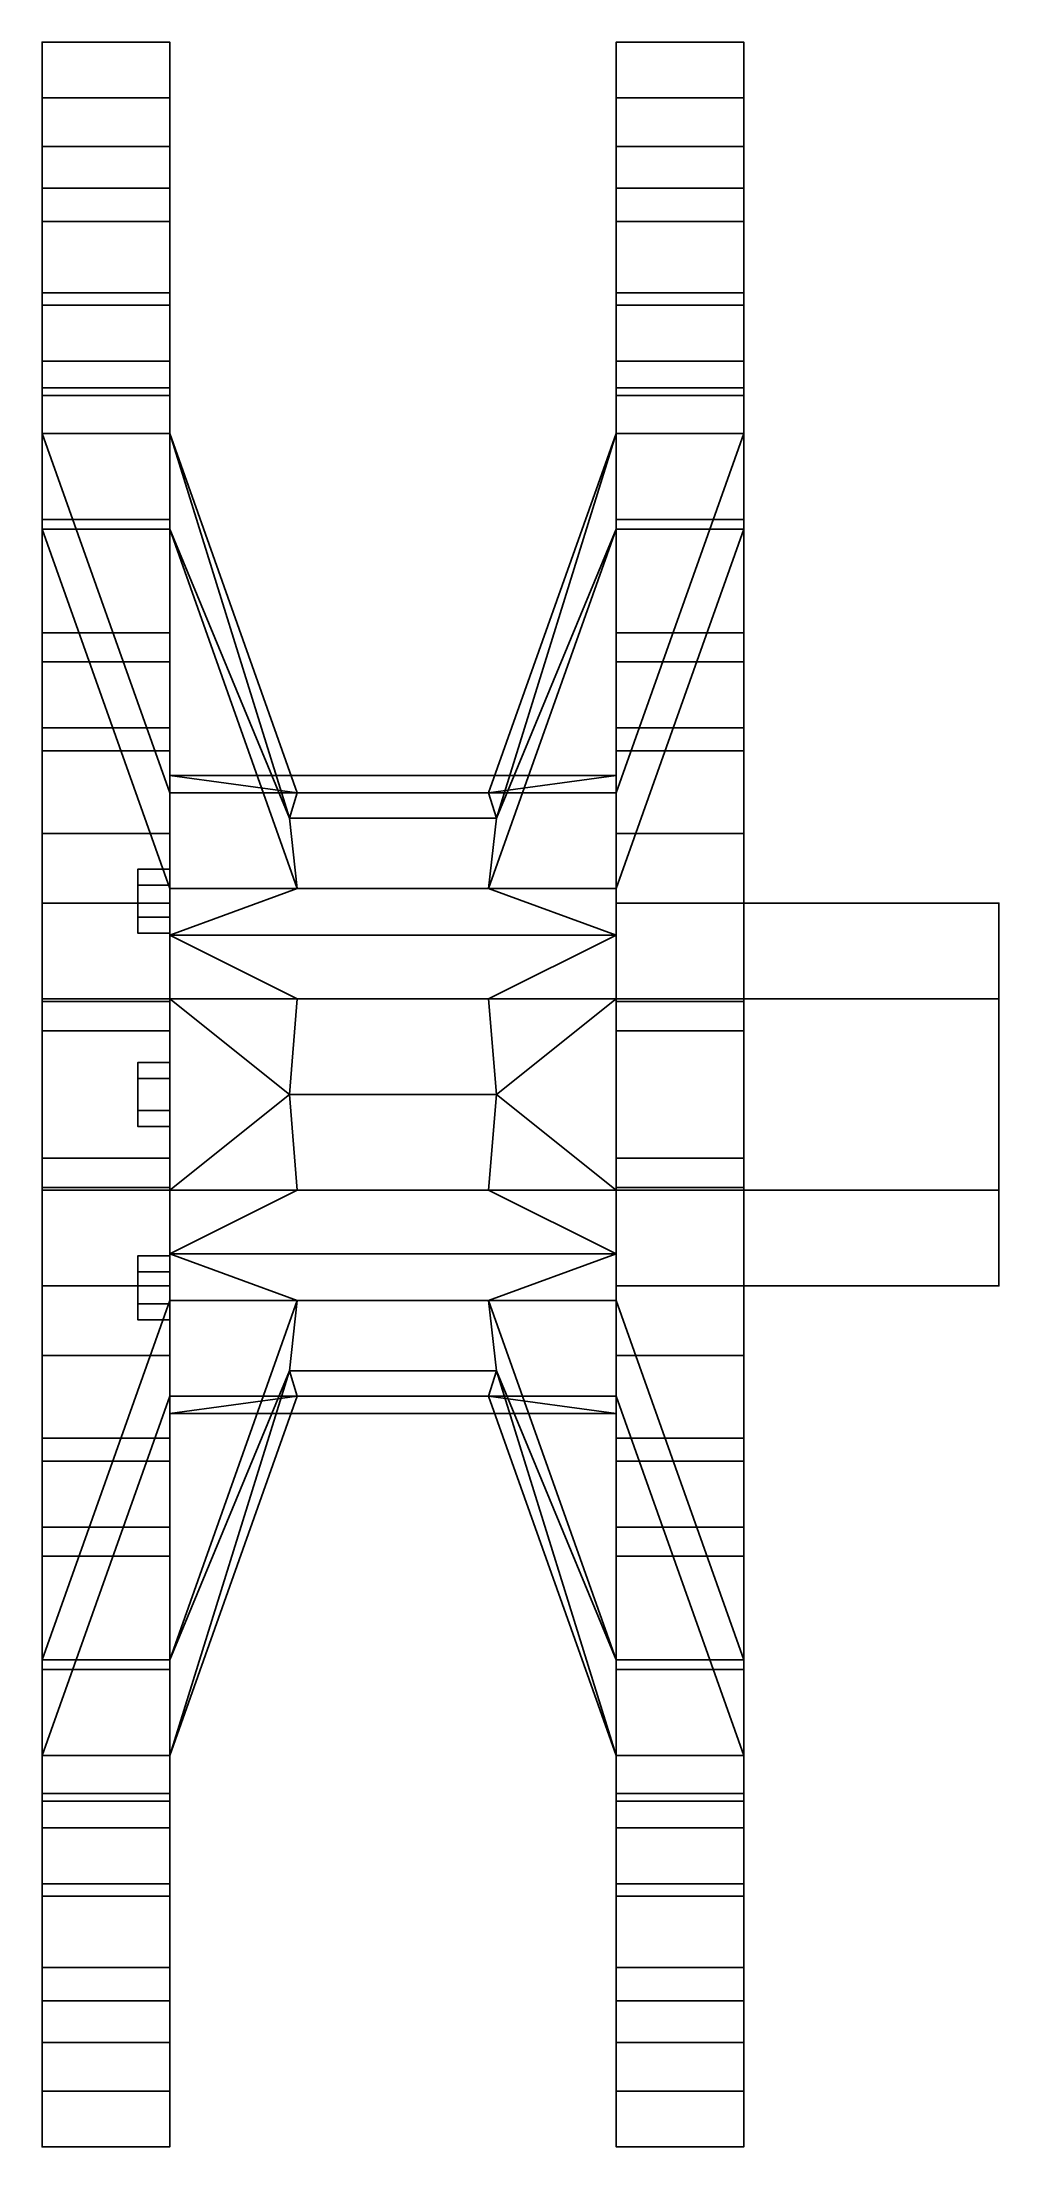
# Model space of a CAD drawing. Extents: x -1.15 to 1.15, y -0.33 to 0.33.
# Drawn here: x -1.15 to -0.85, y -0.33 to 0.33 of the extents above.
import ezdxf

# ---------------------------------------------------------------- set-up
doc = ezdxf.new("R2010")
doc.units = 0
doc.layers.add('WHEELS', color=2, linetype='CONTINUOUS')

msp = doc.modelspace()

# ---------------------------------------------------------------- linework, layer by layer
at = {"layer": 'WHEELS'}
for points in [[(-0.97, 0.33, 0.02), (-0.97, 0.2842, 0.02916), (-0.93, 0.2842, 0.02916), (-0.93, 0.33, 0.02)], [(-0.97, 0.33, -0.02), (-0.97, 0.33, 0.02), (-0.93, 0.33, 0.02), (-0.93, 0.33, -0.02)], [(-0.97, 0.2842, -0.02916), (-0.97, 0.33, -0.02), (-0.93, 0.33, -0.02), (-0.93, 0.2842, -0.02916)], [(-0.97, 0.33, 0.02), (-0.97, 0.33, -0.02), (-0.97, 0.2842, -0.02916), (-0.97, 0.2842, 0.02916)], [(-0.93, 0.33, -0.02), (-0.93, 0.33, 0.02), (-0.93, 0.2842, 0.02916), (-0.93, 0.2842, -0.02916)], [(-1.11, 0.33, -0.02), (-1.11, 0.2842, -0.02916), (-1.15, 0.2842, -0.02916), (-1.15, 0.33, -0.02)], [(-1.11, 0.33, 0.02), (-1.11, 0.33, -0.02), (-1.15, 0.33, -0.02), (-1.15, 0.33, 0.02)], [(-1.11, 0.2842, 0.02916), (-1.11, 0.33, 0.02), (-1.15, 0.33, 0.02), (-1.15, 0.2842, 0.02916)], [(-1.15, 0.33, 0.02), (-1.15, 0.33, -0.02), (-1.15, 0.2842, -0.02916), (-1.15, 0.2842, 0.02916)], [(-1.11, 0.33, -0.02), (-1.11, 0.33, 0.02), (-1.11, 0.2842, 0.02916), (-1.11, 0.2842, -0.02916)], [(-1.11, 0.31253, -0.10781), (-1.11, 0.29723, -0.14476), (-1.15, 0.29723, -0.14476), (-1.15, 0.31253, -0.10781)], [(-1.11, 0.27373, -0.08182), (-1.11, 0.31253, -0.10781), (-1.15, 0.31253, -0.10781), (-1.15, 0.27373, -0.08182)], [(-1.15, 0.31253, -0.10781), (-1.15, 0.29723, -0.14476), (-1.15, 0.25141, -0.1357), (-1.15, 0.27373, -0.08182)], [(-1.11, 0.31253, 0.10781), (-1.11, 0.27373, 0.08182), (-1.15, 0.27373, 0.08182), (-1.15, 0.31253, 0.10781)], [(-1.11, 0.29723, 0.14476), (-1.11, 0.31253, 0.10781), (-1.15, 0.31253, 0.10781), (-1.15, 0.29723, 0.14476)], [(-1.15, 0.29723, 0.14476), (-1.15, 0.31253, 0.10781), (-1.15, 0.27373, 0.08182), (-1.15, 0.25141, 0.1357)], [(-1.11, 0.31253, 0.10781), (-1.11, 0.29723, 0.14476), (-1.11, 0.25141, 0.1357), (-1.11, 0.27373, 0.08182)], [(-1.11, 0.29723, -0.14476), (-1.11, 0.31253, -0.10781), (-1.11, 0.27373, -0.08182), (-1.11, 0.25141, -0.1357)], [(-0.97, 0.27373, 0.08182), (-0.97, 0.31253, 0.10781), (-0.93, 0.31253, 0.10781), (-0.93, 0.27373, 0.08182)], [(-0.97, 0.31253, 0.10781), (-0.97, 0.29723, 0.14476), (-0.93, 0.29723, 0.14476), (-0.93, 0.31253, 0.10781)], [(-0.97, 0.29723, -0.14476), (-0.97, 0.31253, -0.10781), (-0.93, 0.31253, -0.10781), (-0.93, 0.29723, -0.14476)], [(-0.97, 0.31253, -0.10781), (-0.97, 0.27373, -0.08182), (-0.93, 0.27373, -0.08182), (-0.93, 0.31253, -0.10781)], [(-0.97, 0.31253, -0.10781), (-0.97, 0.29723, -0.14476), (-0.97, 0.25141, -0.1357), (-0.97, 0.27373, -0.08182)], [(-0.97, 0.29723, 0.14476), (-0.97, 0.31253, 0.10781), (-0.97, 0.27373, 0.08182), (-0.97, 0.25141, 0.1357)], [(-0.93, 0.31253, 0.10781), (-0.93, 0.29723, 0.14476), (-0.93, 0.25141, 0.1357), (-0.93, 0.27373, 0.08182)], [(-0.93, 0.29723, -0.14476), (-0.93, 0.31253, -0.10781), (-0.93, 0.27373, -0.08182), (-0.93, 0.25141, -0.1357)], [(-1.11, 0.29723, -0.14476), (-1.11, 0.25141, -0.1357), (-1.15, 0.25141, -0.1357), (-1.15, 0.29723, -0.14476)], [(-1.11, 0.25141, 0.1357), (-1.11, 0.29723, 0.14476), (-1.15, 0.29723, 0.14476), (-1.15, 0.25141, 0.1357)], [(-0.97, 0.29723, 0.14476), (-0.97, 0.25141, 0.1357), (-0.93, 0.25141, 0.1357), (-0.93, 0.29723, 0.14476)], [(-0.97, 0.25141, -0.1357), (-0.97, 0.29723, -0.14476), (-0.93, 0.29723, -0.14476), (-0.93, 0.25141, -0.1357)], [(-1.15, 0.2842, -0.02916), (-1.15, 0.27373, -0.08182), (-1.15, 0.20722, -0.085), (-1.15, 0.23)], [(-1.15, 0.27373, 0.08182), (-1.15, 0.2842, 0.02916), (-1.15, 0.23), (-1.15, 0.20722, 0.085)], [(-1.11, 0.2842, -0.02916), (-1.11, 0.27373, -0.08182), (-1.15, 0.27373, -0.08182), (-1.15, 0.2842, -0.02916)], [(-1.11, 0.27373, 0.08182), (-1.11, 0.2842, 0.02916), (-1.15, 0.2842, 0.02916), (-1.15, 0.27373, 0.08182)], [(-1.11, 0.2842, 0.02916), (-1.11, 0.27373, 0.08182), (-1.11, 0.20722, 0.085), (-1.11, 0.23)], [(-1.11, 0.27373, -0.08182), (-1.11, 0.2842, -0.02916), (-1.11, 0.23), (-1.11, 0.20722, -0.085)], [(-0.97, 0.2842, 0.02916), (-0.97, 0.27373, 0.08182), (-0.93, 0.27373, 0.08182), (-0.93, 0.2842, 0.02916)], [(-0.97, 0.27373, -0.08182), (-0.97, 0.2842, -0.02916), (-0.93, 0.2842, -0.02916), (-0.93, 0.27373, -0.08182)], [(-0.97, 0.2842, -0.02916), (-0.97, 0.27373, -0.08182), (-0.97, 0.20722, -0.085), (-0.97, 0.23)], [(-0.97, 0.27373, 0.08182), (-0.97, 0.2842, 0.02916), (-0.97, 0.23), (-0.97, 0.20722, 0.085)], [(-0.93, 0.2842, 0.02916), (-0.93, 0.27373, 0.08182), (-0.93, 0.20722, 0.085), (-0.93, 0.23)], [(-0.93, 0.27373, -0.08182), (-0.93, 0.2842, -0.02916), (-0.93, 0.23), (-0.93, 0.20722, -0.085)], [(-1.15, 0.27373, -0.08182), (-1.15, 0.25141, -0.1357), (-1.15, 0.20722, -0.085)], [(-1.15, 0.25141, 0.1357), (-1.15, 0.27373, 0.08182), (-1.15, 0.20722, 0.085)], [(-1.11, 0.27373, 0.08182), (-1.11, 0.25141, 0.1357), (-1.11, 0.20722, 0.085)], [(-1.11, 0.25141, -0.1357), (-1.11, 0.27373, -0.08182), (-1.11, 0.20722, -0.085)], [(-0.97, 0.27373, -0.08182), (-0.97, 0.25141, -0.1357), (-0.97, 0.20722, -0.085)], [(-0.97, 0.25141, 0.1357), (-0.97, 0.27373, 0.08182), (-0.97, 0.20722, 0.085)], [(-0.93, 0.27373, 0.08182), (-0.93, 0.25141, 0.1357), (-0.93, 0.20722, 0.085)], [(-0.93, 0.25141, -0.1357), (-0.93, 0.27373, -0.08182), (-0.93, 0.20722, -0.085)], [(-1.15, 0.25141, -0.1357), (-1.15, 0.22158, -0.18034), (-1.15, 0.17722, -0.13696), (-1.15, 0.20722, -0.085)], [(-1.15, 0.22158, 0.18034), (-1.15, 0.25141, 0.1357), (-1.15, 0.20722, 0.085), (-1.15, 0.17722, 0.13696)], [(-1.11, 0.25141, -0.1357), (-1.11, 0.22158, -0.18034), (-1.15, 0.22158, -0.18034), (-1.15, 0.25141, -0.1357)], [(-1.11, 0.22158, 0.18034), (-1.11, 0.25141, 0.1357), (-1.15, 0.25141, 0.1357), (-1.15, 0.22158, 0.18034)], [(-1.11, 0.25141, 0.1357), (-1.11, 0.22158, 0.18034), (-1.11, 0.17722, 0.13696), (-1.11, 0.20722, 0.085)], [(-1.11, 0.22158, -0.18034), (-1.11, 0.25141, -0.1357), (-1.11, 0.20722, -0.085), (-1.11, 0.17722, -0.13696)], [(-0.97, 0.25141, 0.1357), (-0.97, 0.22158, 0.18034), (-0.93, 0.22158, 0.18034), (-0.93, 0.25141, 0.1357)], [(-0.97, 0.22158, -0.18034), (-0.97, 0.25141, -0.1357), (-0.93, 0.25141, -0.1357), (-0.93, 0.22158, -0.18034)], [(-0.97, 0.25141, -0.1357), (-0.97, 0.22158, -0.18034), (-0.97, 0.17722, -0.13696), (-0.97, 0.20722, -0.085)], [(-0.97, 0.22158, 0.18034), (-0.97, 0.25141, 0.1357), (-0.97, 0.20722, 0.085), (-0.97, 0.17722, 0.13696)], [(-0.93, 0.25141, 0.1357), (-0.93, 0.22158, 0.18034), (-0.93, 0.17722, 0.13696), (-0.93, 0.20722, 0.085)], [(-0.93, 0.22158, -0.18034), (-0.93, 0.25141, -0.1357), (-0.93, 0.20722, -0.085), (-0.93, 0.17722, -0.13696)], [(-1.11, 0.24749, 0.2192), (-1.11, 0.22158, 0.18034), (-1.15, 0.22158, 0.18034), (-1.15, 0.24749, 0.2192)], [(-1.15, 0.2192, 0.24749), (-1.15, 0.24749, 0.2192), (-1.15, 0.22158, 0.18034), (-1.15, 0.18034, 0.22158)], [(-1.11, 0.24749, -0.2192), (-1.11, 0.2192, -0.24749), (-1.15, 0.2192, -0.24749), (-1.15, 0.24749, -0.2192)], [(-1.15, 0.24749, -0.2192), (-1.15, 0.2192, -0.24749), (-1.15, 0.18034, -0.22158), (-1.15, 0.22158, -0.18034)], [(-1.11, 0.22158, -0.18034), (-1.11, 0.24749, -0.2192), (-1.15, 0.24749, -0.2192), (-1.15, 0.22158, -0.18034)], [(-1.11, 0.2192, 0.24749), (-1.11, 0.24749, 0.2192), (-1.15, 0.24749, 0.2192), (-1.15, 0.2192, 0.24749)], [(-1.11, 0.24749, 0.2192), (-1.11, 0.2192, 0.24749), (-1.11, 0.18034, 0.22158), (-1.11, 0.22158, 0.18034)], [(-1.11, 0.2192, -0.24749), (-1.11, 0.24749, -0.2192), (-1.11, 0.22158, -0.18034), (-1.11, 0.18034, -0.22158)], [(-0.97, 0.22158, 0.18034), (-0.97, 0.24749, 0.2192), (-0.93, 0.24749, 0.2192), (-0.93, 0.22158, 0.18034)], [(-0.97, 0.2192, 0.24749), (-0.97, 0.24749, 0.2192), (-0.97, 0.22158, 0.18034), (-0.97, 0.18034, 0.22158)], [(-0.97, 0.24749, -0.2192), (-0.97, 0.2192, -0.24749), (-0.97, 0.18034, -0.22158), (-0.97, 0.22158, -0.18034)], [(-0.97, 0.2192, -0.24749), (-0.97, 0.24749, -0.2192), (-0.93, 0.24749, -0.2192), (-0.93, 0.2192, -0.24749)], [(-0.97, 0.24749, -0.2192), (-0.97, 0.22158, -0.18034), (-0.93, 0.22158, -0.18034), (-0.93, 0.24749, -0.2192)], [(-0.97, 0.24749, 0.2192), (-0.97, 0.2192, 0.24749), (-0.93, 0.2192, 0.24749), (-0.93, 0.24749, 0.2192)], [(-0.93, 0.24749, 0.2192), (-0.93, 0.2192, 0.24749), (-0.93, 0.18034, 0.22158), (-0.93, 0.22158, 0.18034)], [(-0.93, 0.2192, -0.24749), (-0.93, 0.24749, -0.2192), (-0.93, 0.22158, -0.18034), (-0.93, 0.18034, -0.22158)], [(-1.11, 0.20722, -0.085), (-1.11, 0.23), (-1.15, 0.23), (-1.15, 0.20722, -0.085)], [(-1.11, 0.23), (-1.11, 0.20722, 0.085), (-1.15, 0.20722, 0.085), (-1.15, 0.23)], [(-0.97, 0.23), (-0.97, 0.20722, -0.085), (-0.93, 0.20722, -0.085), (-0.93, 0.23)], [(-0.97, 0.20722, 0.085), (-0.97, 0.23), (-0.93, 0.23), (-0.93, 0.20722, 0.085)], [(-1.15, 0.18034, 0.22158), (-1.15, 0.22158, 0.18034), (-1.15, 0.17722, 0.13696)], [(-1.15, 0.17722, -0.13696), (-1.15, 0.18034, -0.22158), (-1.15, 0.22158, -0.18034), (-1.15, 0.17722, -0.13696)], [(-1.11, 0.2192, -0.24749), (-1.11, 0.18034, -0.22158), (-1.15, 0.18034, -0.22158), (-1.15, 0.2192, -0.24749)], [(-1.11, 0.18034, 0.22158), (-1.11, 0.2192, 0.24749), (-1.15, 0.2192, 0.24749), (-1.15, 0.18034, 0.22158)], [(-1.11, 0.17722, 0.13696), (-1.11, 0.18034, 0.22158), (-1.11, 0.22158, 0.18034), (-1.11, 0.17722, 0.13696)], [(-1.11, 0.18034, -0.22158), (-1.11, 0.22158, -0.18034), (-1.11, 0.17722, -0.13696)], [(-0.97, 0.18034, 0.22158), (-0.97, 0.22158, 0.18034), (-0.97, 0.17722, 0.13696)], [(-0.97, 0.17722, -0.13696), (-0.97, 0.18034, -0.22158), (-0.97, 0.22158, -0.18034), (-0.97, 0.17722, -0.13696)], [(-0.97, 0.18034, -0.22158), (-0.97, 0.2192, -0.24749), (-0.93, 0.2192, -0.24749), (-0.93, 0.18034, -0.22158)], [(-0.97, 0.2192, 0.24749), (-0.97, 0.18034, 0.22158), (-0.93, 0.18034, 0.22158), (-0.93, 0.2192, 0.24749)], [(-0.93, 0.17722, 0.13696), (-0.93, 0.18034, 0.22158), (-0.93, 0.22158, 0.18034), (-0.93, 0.17722, 0.13696)], [(-0.93, 0.18034, -0.22158), (-0.93, 0.22158, -0.18034), (-0.93, 0.17722, -0.13696)], [(-1.11, 0.09464, -0.02), (-1.07, 0.09464, -0.02), (-1.11, 0.20722, -0.085), (-1.15, 0.20722, -0.085)], [(-1.11, 0.06464, -0.07196), (-1.11, 0.09464, -0.02), (-1.15, 0.20722, -0.085), (-1.15, 0.17722, -0.13696)], [(-1.07, 0.09464, 0.02), (-1.11, 0.09464, 0.02), (-1.15, 0.20722, 0.085), (-1.11, 0.20722, 0.085)], [(-1.11, 0.09464, 0.02), (-1.11, 0.06464, 0.07196), (-1.15, 0.17722, 0.13696), (-1.15, 0.20722, 0.085)], [(-1.07, 0.09464, -0.02), (-1.07247, 0.0866, -0.05), (-1.11, 0.20722, -0.085)], [(-1.07247, 0.0866, -0.05), (-1.07, 0.06464, -0.07196), (-1.11, 0.17722, -0.13696), (-1.11, 0.20722, -0.085)], [(-1.07247, 0.0866, 0.05), (-1.07, 0.09464, 0.02), (-1.11, 0.20722, 0.085), (-1.11, 0.17722, 0.13696)], [(-1.01, 0.09464, -0.02), (-0.97, 0.09464, -0.02), (-0.93, 0.20722, -0.085), (-0.97, 0.20722, -0.085)], [(-1.00753, 0.0866, -0.05), (-1.01, 0.09464, -0.02), (-0.97, 0.20722, -0.085), (-0.97, 0.17722, -0.13696)], [(-0.97, 0.09464, 0.02), (-1.01, 0.09464, 0.02), (-0.97, 0.20722, 0.085), (-0.93, 0.20722, 0.085)], [(-1.00753, 0.0866, 0.05), (-1.01, 0.06464, 0.07196), (-0.97, 0.17722, 0.13696), (-0.97, 0.20722, 0.085)], [(-1.01, 0.09464, 0.02), (-1.00753, 0.0866, 0.05), (-0.97, 0.20722, 0.085)], [(-0.97, 0.09464, -0.02), (-0.97, 0.06464, -0.07196), (-0.93, 0.17722, -0.13696), (-0.93, 0.20722, -0.085)], [(-0.97, 0.06464, 0.07196), (-0.97, 0.09464, 0.02), (-0.93, 0.20722, 0.085), (-0.93, 0.17722, 0.13696)], [(-1.15, 0.1357, 0.25141), (-1.15, 0.18034, 0.22158), (-1.15, 0.17722, 0.13696), (-1.15, 0.115, 0.19919)], [(-1.15, 0.18034, -0.22158), (-1.15, 0.1357, -0.25141), (-1.15, 0.115, -0.19919), (-1.15, 0.17722, -0.13696)], [(-1.11, 0.18034, -0.22158), (-1.11, 0.1357, -0.25141), (-1.15, 0.1357, -0.25141), (-1.15, 0.18034, -0.22158)], [(-1.11, 0.1357, 0.25141), (-1.11, 0.18034, 0.22158), (-1.15, 0.18034, 0.22158), (-1.15, 0.1357, 0.25141)], [(-1.11, 0.18034, 0.22158), (-1.11, 0.1357, 0.25141), (-1.11, 0.115, 0.19919), (-1.11, 0.17722, 0.13696)], [(-1.11, 0.1357, -0.25141), (-1.11, 0.18034, -0.22158), (-1.11, 0.17722, -0.13696), (-1.11, 0.115, -0.19919)], [(-0.97, 0.1357, 0.25141), (-0.97, 0.18034, 0.22158), (-0.97, 0.17722, 0.13696), (-0.97, 0.115, 0.19919)], [(-0.97, 0.18034, -0.22158), (-0.97, 0.1357, -0.25141), (-0.97, 0.115, -0.19919), (-0.97, 0.17722, -0.13696)], [(-0.97, 0.1357, -0.25141), (-0.97, 0.18034, -0.22158), (-0.93, 0.18034, -0.22158), (-0.93, 0.1357, -0.25141)], [(-0.97, 0.18034, 0.22158), (-0.97, 0.1357, 0.25141), (-0.93, 0.1357, 0.25141), (-0.93, 0.18034, 0.22158)], [(-0.93, 0.18034, 0.22158), (-0.93, 0.1357, 0.25141), (-0.93, 0.115, 0.19919), (-0.93, 0.17722, 0.13696)], [(-0.93, 0.1357, -0.25141), (-0.93, 0.18034, -0.22158), (-0.93, 0.17722, -0.13696), (-0.93, 0.115, -0.19919)], [(-1.11, 0.17722, 0.13696), (-1.11, 0.115, 0.19919), (-1.15, 0.115, 0.19919), (-1.15, 0.17722, 0.13696)], [(-1.11, 0.115, -0.19919), (-1.11, 0.17722, -0.13696), (-1.15, 0.17722, -0.13696), (-1.15, 0.115, -0.19919)], [(-1.07, 0.06464, -0.07196), (-1.11, 0.06464, -0.07196), (-1.15, 0.17722, -0.13696), (-1.11, 0.17722, -0.13696)], [(-1.11, 0.06464, 0.07196), (-1.07, 0.06464, 0.07196), (-1.11, 0.17722, 0.13696), (-1.15, 0.17722, 0.13696)], [(-1.07, 0.06464, 0.07196), (-1.07247, 0.0866, 0.05), (-1.11, 0.17722, 0.13696)], [(-0.97, 0.06464, -0.07196), (-1.01, 0.06464, -0.07196), (-0.97, 0.17722, -0.13696), (-0.93, 0.17722, -0.13696)], [(-1.01, 0.06464, -0.07196), (-1.00753, 0.0866, -0.05), (-0.97, 0.17722, -0.13696)], [(-1.01, 0.06464, 0.07196), (-0.97, 0.06464, 0.07196), (-0.93, 0.17722, 0.13696), (-0.97, 0.17722, 0.13696)], [(-0.97, 0.115, 0.19919), (-0.97, 0.17722, 0.13696), (-0.93, 0.17722, 0.13696), (-0.93, 0.115, 0.19919)], [(-0.97, 0.17722, -0.13696), (-0.97, 0.115, -0.19919), (-0.93, 0.115, -0.19919), (-0.93, 0.17722, -0.13696)], [(-1.11, 0.14476, -0.29723), (-1.11, 0.10781, -0.31253), (-1.15, 0.10781, -0.31253), (-1.15, 0.14476, -0.29723)], [(-1.11, 0.1357, -0.25141), (-1.11, 0.14476, -0.29723), (-1.15, 0.14476, -0.29723), (-1.15, 0.1357, -0.25141)], [(-1.15, 0.14476, -0.29723), (-1.15, 0.10781, -0.31253), (-1.15, 0.08182, -0.27373), (-1.15, 0.1357, -0.25141)], [(-1.11, 0.14476, 0.29723), (-1.11, 0.1357, 0.25141), (-1.15, 0.1357, 0.25141), (-1.15, 0.14476, 0.29723)], [(-1.11, 0.10781, 0.31253), (-1.11, 0.14476, 0.29723), (-1.15, 0.14476, 0.29723), (-1.15, 0.10781, 0.31253)], [(-1.15, 0.10781, 0.31253), (-1.15, 0.14476, 0.29723), (-1.15, 0.1357, 0.25141), (-1.15, 0.08182, 0.27373)], [(-1.11, 0.10781, -0.31253), (-1.11, 0.14476, -0.29723), (-1.11, 0.1357, -0.25141), (-1.11, 0.08182, -0.27373)], [(-1.11, 0.14476, 0.29723), (-1.11, 0.10781, 0.31253), (-1.11, 0.08182, 0.27373), (-1.11, 0.1357, 0.25141)], [(-0.97, 0.10781, -0.31253), (-0.97, 0.14476, -0.29723), (-0.93, 0.14476, -0.29723), (-0.93, 0.10781, -0.31253)], [(-0.97, 0.14476, -0.29723), (-0.97, 0.1357, -0.25141), (-0.93, 0.1357, -0.25141), (-0.93, 0.14476, -0.29723)], [(-0.97, 0.14476, -0.29723), (-0.97, 0.10781, -0.31253), (-0.97, 0.08182, -0.27373), (-0.97, 0.1357, -0.25141)], [(-0.97, 0.1357, 0.25141), (-0.97, 0.14476, 0.29723), (-0.93, 0.14476, 0.29723), (-0.93, 0.1357, 0.25141)], [(-0.97, 0.14476, 0.29723), (-0.97, 0.10781, 0.31253), (-0.93, 0.10781, 0.31253), (-0.93, 0.14476, 0.29723)], [(-0.97, 0.10781, 0.31253), (-0.97, 0.14476, 0.29723), (-0.97, 0.1357, 0.25141), (-0.97, 0.08182, 0.27373)], [(-0.93, 0.10781, -0.31253), (-0.93, 0.14476, -0.29723), (-0.93, 0.1357, -0.25141), (-0.93, 0.08182, -0.27373)], [(-0.93, 0.14476, 0.29723), (-0.93, 0.10781, 0.31253), (-0.93, 0.08182, 0.27373), (-0.93, 0.1357, 0.25141)], [(-1.15, 0.08182, 0.27373), (-1.15, 0.1357, 0.25141), (-1.15, 0.115, 0.19919), (-1.15, 0.03, 0.22196)], [(-1.11, 0.08182, -0.27373), (-1.11, 0.1357, -0.25141), (-1.11, 0.115, -0.19919), (-1.11, 0.03, -0.22196)], [(-0.97, 0.08182, 0.27373), (-0.97, 0.1357, 0.25141), (-0.97, 0.115, 0.19919), (-0.97, 0.03, 0.22196)], [(-0.93, 0.08182, -0.27373), (-0.93, 0.1357, -0.25141), (-0.93, 0.115, -0.19919), (-0.93, 0.03, -0.22196)], [(-1.15, 0.08182, -0.27373), (-1.15, 0.02916, -0.2842), (-1.15, 0.03, -0.22196), (-1.15, 0.115, -0.19919)], [(-1.11, 0.03, -0.22196), (-1.11, 0.115, -0.19919), (-1.15, 0.115, -0.19919), (-1.15, 0.03, -0.22196)], [(-1.11, 0.115, 0.19919), (-1.11, 0.03, 0.22196), (-1.15, 0.03, 0.22196), (-1.15, 0.115, 0.19919)], [(-1.11, 0.08182, 0.27373), (-1.11, 0.02916, 0.2842), (-1.11, 0.03, 0.22196), (-1.11, 0.115, 0.19919)], [(-0.97, 0.08182, -0.27373), (-0.97, 0.02916, -0.2842), (-0.97, 0.03, -0.22196), (-0.97, 0.115, -0.19919)], [(-0.97, 0.115, -0.19919), (-0.97, 0.03, -0.22196), (-0.93, 0.03, -0.22196), (-0.93, 0.115, -0.19919)], [(-0.97, 0.03, 0.22196), (-0.97, 0.115, 0.19919), (-0.93, 0.115, 0.19919), (-0.93, 0.03, 0.22196)], [(-0.93, 0.08182, 0.27373), (-0.93, 0.02916, 0.2842), (-0.93, 0.03, 0.22196), (-0.93, 0.115, 0.19919)], [(-1.11, 0.10781, -0.31253), (-1.11, 0.08182, -0.27373), (-1.15, 0.08182, -0.27373), (-1.15, 0.10781, -0.31253)], [(-1.11, 0.08182, 0.27373), (-1.11, 0.10781, 0.31253), (-1.15, 0.10781, 0.31253), (-1.15, 0.08182, 0.27373)], [(-0.97, 0.08182, -0.27373), (-0.97, 0.10781, -0.31253), (-0.93, 0.10781, -0.31253), (-0.93, 0.08182, -0.27373)], [(-0.97, 0.10781, 0.31253), (-0.97, 0.08182, 0.27373), (-0.93, 0.08182, 0.27373), (-0.93, 0.10781, 0.31253)], [(-1.11, 0.1), (-1.11, 0.1), (-1.07, 0.09464, -0.02), (-1.11, 0.09464, -0.02)], [(-1.11, 0.09464, 0.02), (-1.07, 0.09464, 0.02), (-1.11, 0.1)], [(-1.07, 0.09464, 0.02), (-1.01, 0.09464, 0.02), (-0.97, 0.1), (-1.11, 0.1)], [(-1.11, 0.1), (-0.97, 0.1), (-1.01, 0.09464, -0.02), (-1.07, 0.09464, -0.02)], [(-1.11, 0.1), (-1.11, 0.09464, -0.02), (-1.11, 0.07062, -0.035), (-1.11, 0.06562, -0.02634)], [(-1.11, 0.06), (-1.11, 0.1), (-1.11, 0.06562, -0.02634), (-1.11, 0.05562, -0.02634)], [(-1.11, 0.09464, 0.02), (-1.11, 0.1), (-1.11, 0.06562, 0.02634), (-1.11, 0.07062, 0.035)], [(-1.11, 0.1), (-1.11, 0.06), (-1.11, 0.05562, 0.02634), (-1.11, 0.06562, 0.02634)], [(-0.97, 0.1), (-0.97, 0.1), (-1.01, 0.09464, 0.02), (-0.97, 0.09464, 0.02)], [(-0.97, 0.09464, -0.02), (-1.01, 0.09464, -0.02), (-0.97, 0.1)], [(-0.97, 0.09464, -0.02), (-0.97, 0.1), (-0.97, 0.06)], [(-0.97, 0.1), (-0.97, 0.09464, 0.02), (-0.97, 0.06)], [(-1.11, 0.09464, -0.02), (-1.11, 0.06464, -0.07196), (-1.11, 0.06562, -0.04366), (-1.11, 0.07062, -0.035)], [(-1.11, 0.06464, 0.07196), (-1.11, 0.09464, 0.02), (-1.11, 0.07062, 0.035), (-1.11, 0.06562, 0.04366)], [(-1.07, 0.09464, -0.02), (-1.01, 0.09464, -0.02), (-1.00753, 0.0866, -0.05), (-1.07247, 0.0866, -0.05)], [(-1.07247, 0.0866, 0.05), (-1.00753, 0.0866, 0.05), (-1.01, 0.09464, 0.02), (-1.07, 0.09464, 0.02)], [(-0.97, 0.06464, -0.07196), (-0.97, 0.09464, -0.02), (-0.97, 0.06), (-0.97, 0.03, -0.05196)], [(-0.97, 0.09464, 0.02), (-0.97, 0.06464, 0.07196), (-0.97, 0.03, 0.05196), (-0.97, 0.06)], [(-1.07247, 0.0866, -0.05), (-1.00753, 0.0866, -0.05), (-1.01, 0.06464, -0.07196), (-1.07, 0.06464, -0.07196)], [(-1.07, 0.06464, 0.07196), (-1.01, 0.06464, 0.07196), (-1.00753, 0.0866, 0.05), (-1.07247, 0.0866, 0.05)], [(-1.11, 0.08182, -0.27373), (-1.11, 0.02916, -0.2842), (-1.15, 0.02916, -0.2842), (-1.15, 0.08182, -0.27373)], [(-1.15, 0.02916, 0.2842), (-1.15, 0.08182, 0.27373), (-1.15, 0.03, 0.22196)], [(-1.11, 0.02916, 0.2842), (-1.11, 0.08182, 0.27373), (-1.15, 0.08182, 0.27373), (-1.15, 0.02916, 0.2842)], [(-1.11, 0.02916, -0.2842), (-1.11, 0.08182, -0.27373), (-1.11, 0.03, -0.22196)], [(-0.97, 0.02916, -0.2842), (-0.97, 0.08182, -0.27373), (-0.93, 0.08182, -0.27373), (-0.93, 0.02916, -0.2842)], [(-0.97, 0.08182, 0.27373), (-0.97, 0.02916, 0.2842), (-0.93, 0.02916, 0.2842), (-0.93, 0.08182, 0.27373)], [(-0.97, 0.02916, 0.2842), (-0.97, 0.08182, 0.27373), (-0.97, 0.03, 0.22196)], [(-0.93, 0.02916, -0.2842), (-0.93, 0.08182, -0.27373), (-0.93, 0.03, -0.22196)], [(-1.12, 0.07062, -0.035), (-1.12, 0.06562, -0.04366), (-1.12, 0.05562, -0.04366), (-1.12, 0.06562, -0.02634)], [(-1.11, 0.07062, -0.035), (-1.11, 0.06562, -0.04366), (-1.12, 0.06562, -0.04366), (-1.12, 0.07062, -0.035)], [(-1.11, 0.06562, -0.02634), (-1.11, 0.07062, -0.035), (-1.12, 0.07062, -0.035), (-1.12, 0.06562, -0.02634)], [(-1.12, 0.06562, 0.04366), (-1.12, 0.07062, 0.035), (-1.12, 0.06562, 0.02634), (-1.12, 0.05562, 0.04366)], [(-1.11, 0.07062, 0.035), (-1.11, 0.06562, 0.02634), (-1.12, 0.06562, 0.02634), (-1.12, 0.07062, 0.035)], [(-1.11, 0.06562, 0.04366), (-1.11, 0.07062, 0.035), (-1.12, 0.07062, 0.035), (-1.12, 0.06562, 0.04366)], [(-1.15, -0.06), (-1.15, 0.06), (-1.15, 0.03, -0.05196), (-1.15, -0.03, -0.05196)], [(-1.15, -0.03, 0.05196), (-1.15, 0.03, 0.05196), (-1.15, 0.06), (-1.15, -0.06)], [(-1.11, 0.06), (-1.11, 0.03, -0.05196), (-1.15, 0.03, -0.05196), (-1.15, 0.06)], [(-1.11, 0.03, 0.05196), (-1.11, 0.06), (-1.15, 0.06), (-1.15, 0.03, 0.05196)], [(-1.12, 0.06562, -0.02634), (-1.12, 0.05562, -0.04366), (-1.12, 0.05062, -0.035), (-1.12, 0.05562, -0.02634)], [(-1.11, 0.05562, -0.02634), (-1.11, 0.06562, -0.02634), (-1.12, 0.06562, -0.02634), (-1.12, 0.05562, -0.02634)], [(-1.11, 0.06562, -0.04366), (-1.11, 0.05562, -0.04366), (-1.12, 0.05562, -0.04366), (-1.12, 0.06562, -0.04366)], [(-1.12, 0.05562, 0.04366), (-1.12, 0.06562, 0.02634), (-1.12, 0.05562, 0.02634), (-1.12, 0.05062, 0.035)], [(-1.11, 0.06562, 0.02634), (-1.11, 0.05562, 0.02634), (-1.12, 0.05562, 0.02634), (-1.12, 0.06562, 0.02634)], [(-1.11, 0.05562, 0.04366), (-1.11, 0.06562, 0.04366), (-1.12, 0.06562, 0.04366), (-1.12, 0.05562, 0.04366)], [(-1.11, 0.06464, -0.07196), (-1.11, 0.05, -0.0866), (-1.11, 0.05562, -0.04366), (-1.11, 0.06562, -0.04366)], [(-1.11, 0.05, 0.0866), (-1.11, 0.06464, 0.07196), (-1.11, 0.06562, 0.04366), (-1.11, 0.05562, 0.04366)], [(-1.11, 0.06464, -0.07196), (-1.07, 0.06464, -0.07196), (-1.11, 0.05, -0.0866)], [(-1.07, 0.06464, -0.07196), (-1.01, 0.06464, -0.07196), (-0.97, 0.05, -0.0866), (-1.11, 0.05, -0.0866)], [(-1.11, 0.05, 0.0866), (-0.97, 0.05, 0.0866), (-1.01, 0.06464, 0.07196), (-1.07, 0.06464, 0.07196)], [(-1.11, 0.05, 0.0866), (-1.11, 0.05, 0.0866), (-1.07, 0.06464, 0.07196), (-1.11, 0.06464, 0.07196)], [(-1.11, 0.03, -0.05196), (-1.11, 0.06), (-1.11, 0.05562, -0.02634), (-1.11, 0.05062, -0.035)], [(-1.11, 0.06), (-1.11, 0.03, 0.05196), (-1.11, 0.05062, 0.035), (-1.11, 0.05562, 0.02634)], [(-0.97, 0.05, -0.0866), (-0.97, 0.05, -0.0866), (-1.01, 0.06464, -0.07196), (-0.97, 0.06464, -0.07196)], [(-0.97, 0.06464, 0.07196), (-1.01, 0.06464, 0.07196), (-0.97, 0.05, 0.0866)], [(-0.97, 0.05, -0.0866), (-0.97, 0.06464, -0.07196), (-0.97, 0.03, -0.05196)], [(-0.97, 0.06464, 0.07196), (-0.97, 0.05, 0.0866), (-0.97, 0.03, 0.05196)], [(-0.97, 0.06), (-0.97, 0.03, 0.05196), (-0.85, 0.03, 0.05196), (-0.85, 0.06)], [(-0.97, 0.03, -0.05196), (-0.97, 0.06), (-0.85, 0.06), (-0.85, 0.03, -0.05196)], [(-1.11, 0.05062, -0.035), (-1.11, 0.05562, -0.02634), (-1.12, 0.05562, -0.02634), (-1.12, 0.05062, -0.035)], [(-1.11, 0.05562, -0.04366), (-1.11, 0.05062, -0.035), (-1.12, 0.05062, -0.035), (-1.12, 0.05562, -0.04366)], [(-1.11, 0.05062, 0.035), (-1.11, 0.05562, 0.04366), (-1.12, 0.05562, 0.04366), (-1.12, 0.05062, 0.035)], [(-1.11, 0.05562, 0.02634), (-1.11, 0.05062, 0.035), (-1.12, 0.05062, 0.035), (-1.12, 0.05562, 0.02634)], [(-1.11, 0.05, -0.0866), (-1.11, 0.03, -0.05196), (-1.11, 0.05062, -0.035), (-1.11, 0.05562, -0.04366)], [(-1.11, 0.03, 0.05196), (-1.11, 0.05, 0.0866), (-1.11, 0.05562, 0.04366), (-1.11, 0.05062, 0.035)], [(-1.11, 0.05, -0.0866), (-1.11, 0.05, -0.0866), (-1.07, 0.03, -0.09196), (-1.11, 0.03, -0.09196)], [(-1.11, 0.05, -0.0866), (-0.97, 0.05, -0.0866), (-1.01, 0.03, -0.09196), (-1.07, 0.03, -0.09196)], [(-1.07, 0.03, 0.09196), (-1.01, 0.03, 0.09196), (-0.97, 0.05, 0.0866), (-1.11, 0.05, 0.0866)], [(-1.11, 0.05, -0.0866), (-1.11, 0.03, -0.09196), (-1.11, 0.005, -0.07866), (-1.11, 0.01, -0.07)], [(-1.11, 0.03, -0.05196), (-1.11, 0.05, -0.0866), (-1.11, 0.01, -0.07), (-1.11, 0.005, -0.06134)], [(-1.11, 0.05, 0.0866), (-1.11, 0.03, 0.05196), (-1.11, 0.005, 0.06134), (-1.11, 0.01, 0.07)], [(-1.11, 0.03, 0.09196), (-1.11, 0.05, 0.0866), (-1.11, 0.01, 0.07), (-1.11, 0.005, 0.07866)], [(-1.11, 0.03, 0.09196), (-1.07, 0.03, 0.09196), (-1.11, 0.05, 0.0866)], [(-0.97, 0.03, -0.09196), (-1.01, 0.03, -0.09196), (-0.97, 0.05, -0.0866)], [(-0.97, 0.05, 0.0866), (-0.97, 0.05, 0.0866), (-1.01, 0.03, 0.09196), (-0.97, 0.03, 0.09196)], [(-0.97, 0.05, 0.0866), (-0.97, 0.03, 0.09196), (-0.97, 0.03, 0.05196)], [(-0.97, 0.03, -0.09196), (-0.97, 0.05, -0.0866), (-0.97, 0.03, -0.05196)], [(-1.11, 0.03, 0.09196), (-1.11, -0.03, 0.09196), (-1.15, -0.03, 0.22196), (-1.15, 0.03, 0.22196)], [(-1.07, 0.03, 0.09196), (-1.11, 0.03, 0.09196), (-1.15, 0.03, 0.22196), (-1.11, 0.03, 0.22196)], [(-1.15, 0.02916, -0.2842), (-1.15, -0.02916, -0.2842), (-1.15, -0.03, -0.22196), (-1.15, 0.03, -0.22196)], [(-1.11, 0.03, -0.09196), (-1.07, 0.03, -0.09196), (-1.11, 0.03, -0.22196), (-1.15, 0.03, -0.22196)], [(-1.11, -0.03, -0.09196), (-1.11, 0.03, -0.09196), (-1.15, 0.03, -0.22196), (-1.15, -0.03, -0.22196)], [(-1.11, 0.03, -0.05196), (-1.11, -0.03, -0.05196), (-1.15, -0.03, -0.05196), (-1.15, 0.03, -0.05196)], [(-1.11, -0.03, 0.05196), (-1.11, 0.03, 0.05196), (-1.15, 0.03, 0.05196), (-1.15, -0.03, 0.05196)], [(-1.15, -0.02916, 0.2842), (-1.15, 0.02916, 0.2842), (-1.15, 0.03, 0.22196), (-1.15, -0.03, 0.22196)], [(-1.11, 0.02916, -0.2842), (-1.11, 0.02, -0.33), (-1.15, 0.02, -0.33), (-1.15, 0.02916, -0.2842)], [(-1.15, 0.02, -0.33), (-1.15, -0.02, -0.33), (-1.15, -0.02916, -0.2842), (-1.15, 0.02916, -0.2842)], [(-1.11, 0.02, 0.33), (-1.11, 0.02916, 0.2842), (-1.15, 0.02916, 0.2842), (-1.15, 0.02, 0.33)], [(-1.15, -0.02, 0.33), (-1.15, 0.02, 0.33), (-1.15, 0.02916, 0.2842), (-1.15, -0.02916, 0.2842)], [(-1.07247, 0, 0.1), (-1.07, 0.03, 0.09196), (-1.11, 0.03, 0.22196), (-1.11, -0.03, 0.22196)], [(-1.11, -0.02916, -0.2842), (-1.11, 0.02916, -0.2842), (-1.11, 0.03, -0.22196), (-1.11, -0.03, -0.22196)], [(-1.07, 0.03, -0.09196), (-1.07247, 0, -0.1), (-1.11, 0.03, -0.22196)], [(-1.07247, 0, -0.1), (-1.07, -0.03, -0.09196), (-1.11, -0.03, -0.22196), (-1.11, 0.03, -0.22196)], [(-1.11, 0.03, -0.09196), (-1.11, -0.03, -0.09196), (-1.11, -0.005, -0.07866), (-1.11, 0.005, -0.07866)], [(-1.11, -0.03, -0.05196), (-1.11, 0.03, -0.05196), (-1.11, 0.005, -0.06134), (-1.11, -0.005, -0.06134)], [(-1.11, 0.03, 0.05196), (-1.11, -0.03, 0.05196), (-1.11, -0.005, 0.06134), (-1.11, 0.005, 0.06134)], [(-1.11, -0.03, 0.09196), (-1.11, 0.03, 0.09196), (-1.11, 0.005, 0.07866), (-1.11, -0.005, 0.07866)], [(-1.11, 0.02916, 0.2842), (-1.11, -0.02916, 0.2842), (-1.11, -0.03, 0.22196), (-1.11, 0.03, 0.22196)], [(-1.11, -0.02, -0.33), (-1.11, 0.02, -0.33), (-1.11, 0.02916, -0.2842), (-1.11, -0.02916, -0.2842)], [(-1.11, 0.02, 0.33), (-1.11, -0.02, 0.33), (-1.11, -0.02916, 0.2842), (-1.11, 0.02916, 0.2842)], [(-1.07, 0.03, -0.09196), (-1.01, 0.03, -0.09196), (-1.00753, 0, -0.1), (-1.07247, 0, -0.1)], [(-1.07247, 0, 0.1), (-1.00753, 0, 0.1), (-1.01, 0.03, 0.09196), (-1.07, 0.03, 0.09196)], [(-1.01, 0.03, 0.09196), (-1.00753, 0, 0.1), (-0.97, 0.03, 0.22196)], [(-1.00753, 0, 0.1), (-1.01, -0.03, 0.09196), (-0.97, -0.03, 0.22196), (-0.97, 0.03, 0.22196)], [(-0.97, 0.03, 0.09196), (-1.01, 0.03, 0.09196), (-0.97, 0.03, 0.22196), (-0.93, 0.03, 0.22196)], [(-1.01, 0.03, -0.09196), (-0.97, 0.03, -0.09196), (-0.93, 0.03, -0.22196), (-0.97, 0.03, -0.22196)], [(-1.00753, 0, -0.1), (-1.01, 0.03, -0.09196), (-0.97, 0.03, -0.22196), (-0.97, -0.03, -0.22196)], [(-0.97, -0.03, 0.09196), (-0.97, 0.03, 0.09196), (-0.93, 0.03, 0.22196), (-0.93, -0.03, 0.22196)], [(-0.97, 0.02916, -0.2842), (-0.97, -0.02916, -0.2842), (-0.97, -0.03, -0.22196), (-0.97, 0.03, -0.22196)], [(-0.97, 0.03, 0.09196), (-0.97, -0.03, 0.09196), (-0.97, -0.03, 0.05196), (-0.97, 0.03, 0.05196)], [(-0.97, -0.03, -0.09196), (-0.97, 0.03, -0.09196), (-0.97, 0.03, -0.05196), (-0.97, -0.03, -0.05196)], [(-0.97, 0.03, -0.09196), (-0.97, -0.03, -0.09196), (-0.93, -0.03, -0.22196), (-0.93, 0.03, -0.22196)], [(-0.97, 0.03, 0.05196), (-0.97, -0.03, 0.05196), (-0.85, -0.03, 0.05196), (-0.85, 0.03, 0.05196)], [(-0.97, -0.03, -0.05196), (-0.97, 0.03, -0.05196), (-0.85, 0.03, -0.05196), (-0.85, -0.03, -0.05196)], [(-0.97, -0.02916, 0.2842), (-0.97, 0.02916, 0.2842), (-0.97, 0.03, 0.22196), (-0.97, -0.03, 0.22196)], [(-0.97, 0.02, -0.33), (-0.97, 0.02916, -0.2842), (-0.93, 0.02916, -0.2842), (-0.93, 0.02, -0.33)], [(-0.97, 0.02, -0.33), (-0.97, -0.02, -0.33), (-0.97, -0.02916, -0.2842), (-0.97, 0.02916, -0.2842)], [(-0.97, 0.02916, 0.2842), (-0.97, 0.02, 0.33), (-0.93, 0.02, 0.33), (-0.93, 0.02916, 0.2842)], [(-0.97, -0.02, 0.33), (-0.97, 0.02, 0.33), (-0.97, 0.02916, 0.2842), (-0.97, -0.02916, 0.2842)], [(-0.93, -0.02916, -0.2842), (-0.93, 0.02916, -0.2842), (-0.93, 0.03, -0.22196), (-0.93, -0.03, -0.22196)], [(-0.93, 0.02916, 0.2842), (-0.93, -0.02916, 0.2842), (-0.93, -0.03, 0.22196), (-0.93, 0.03, 0.22196)], [(-0.93, -0.02, -0.33), (-0.93, 0.02, -0.33), (-0.93, 0.02916, -0.2842), (-0.93, -0.02916, -0.2842)], [(-0.93, 0.02, 0.33), (-0.93, -0.02, 0.33), (-0.93, -0.02916, 0.2842), (-0.93, 0.02916, 0.2842)], [(-1.11, 0.02, -0.33), (-1.11, -0.02, -0.33), (-1.15, -0.02, -0.33), (-1.15, 0.02, -0.33)], [(-1.11, -0.02, 0.33), (-1.11, 0.02, 0.33), (-1.15, 0.02, 0.33), (-1.15, -0.02, 0.33)], [(-0.97, -0.02, -0.33), (-0.97, 0.02, -0.33), (-0.93, 0.02, -0.33), (-0.93, -0.02, -0.33)], [(-0.97, 0.02, 0.33), (-0.97, -0.02, 0.33), (-0.93, -0.02, 0.33), (-0.93, 0.02, 0.33)], [(-1.12, 0.01, -0.07), (-1.12, -0.01, -0.07), (-1.12, -0.005, -0.06134), (-1.12, 0.005, -0.06134)], [(-1.12, 0.005, -0.07866), (-1.12, -0.005, -0.07866), (-1.12, -0.01, -0.07), (-1.12, 0.01, -0.07)], [(-1.11, 0.005, -0.06134), (-1.11, 0.01, -0.07), (-1.12, 0.01, -0.07), (-1.12, 0.005, -0.06134)], [(-1.11, 0.01, -0.07), (-1.11, 0.005, -0.07866), (-1.12, 0.005, -0.07866), (-1.12, 0.01, -0.07)], [(-1.12, -0.01, 0.07), (-1.12, 0.01, 0.07), (-1.12, 0.005, 0.06134), (-1.12, -0.005, 0.06134)], [(-1.12, -0.005, 0.07866), (-1.12, 0.005, 0.07866), (-1.12, 0.01, 0.07), (-1.12, -0.01, 0.07)], [(-1.11, 0.01, 0.07), (-1.11, 0.005, 0.06134), (-1.12, 0.005, 0.06134), (-1.12, 0.01, 0.07)], [(-1.11, 0.005, 0.07866), (-1.11, 0.01, 0.07), (-1.12, 0.01, 0.07), (-1.12, 0.005, 0.07866)], [(-1.11, -0.005, -0.06134), (-1.11, 0.005, -0.06134), (-1.12, 0.005, -0.06134), (-1.12, -0.005, -0.06134)], [(-1.11, 0.005, -0.07866), (-1.11, -0.005, -0.07866), (-1.12, -0.005, -0.07866), (-1.12, 0.005, -0.07866)], [(-1.11, 0.005, 0.06134), (-1.11, -0.005, 0.06134), (-1.12, -0.005, 0.06134), (-1.12, 0.005, 0.06134)], [(-1.11, -0.005, 0.07866), (-1.11, 0.005, 0.07866), (-1.12, 0.005, 0.07866), (-1.12, -0.005, 0.07866)], [(-1.07, -0.03, 0.09196), (-1.07247, 0, 0.1), (-1.11, -0.03, 0.22196)], [(-1.07247, 0, -0.1), (-1.00753, 0, -0.1), (-1.01, -0.03, -0.09196), (-1.07, -0.03, -0.09196)], [(-1.07, -0.03, 0.09196), (-1.01, -0.03, 0.09196), (-1.00753, 0, 0.1), (-1.07247, 0, 0.1)], [(-1.01, -0.03, -0.09196), (-1.00753, 0, -0.1), (-0.97, -0.03, -0.22196)], [(-1.11, -0.01, -0.07), (-1.11, -0.005, -0.06134), (-1.12, -0.005, -0.06134), (-1.12, -0.01, -0.07)], [(-1.11, -0.005, -0.07866), (-1.11, -0.01, -0.07), (-1.12, -0.01, -0.07), (-1.12, -0.005, -0.07866)], [(-1.11, -0.005, 0.06134), (-1.11, -0.01, 0.07), (-1.12, -0.01, 0.07), (-1.12, -0.005, 0.06134)], [(-1.11, -0.01, 0.07), (-1.11, -0.005, 0.07866), (-1.12, -0.005, 0.07866), (-1.12, -0.01, 0.07)], [(-1.11, -0.03, -0.09196), (-1.11, -0.05, -0.0866), (-1.11, -0.01, -0.07), (-1.11, -0.005, -0.07866)], [(-1.11, -0.05, -0.0866), (-1.11, -0.03, -0.05196), (-1.11, -0.005, -0.06134), (-1.11, -0.01, -0.07)], [(-1.11, -0.03, 0.05196), (-1.11, -0.05, 0.0866), (-1.11, -0.01, 0.07), (-1.11, -0.005, 0.06134)], [(-1.11, -0.05, 0.0866), (-1.11, -0.03, 0.09196), (-1.11, -0.005, 0.07866), (-1.11, -0.01, 0.07)], [(-1.11, -0.02, -0.33), (-1.11, -0.02916, -0.2842), (-1.15, -0.02916, -0.2842), (-1.15, -0.02, -0.33)], [(-1.11, -0.02916, 0.2842), (-1.11, -0.02, 0.33), (-1.15, -0.02, 0.33), (-1.15, -0.02916, 0.2842)], [(-0.97, -0.02916, -0.2842), (-0.97, -0.02, -0.33), (-0.93, -0.02, -0.33), (-0.93, -0.02916, -0.2842)], [(-0.97, -0.02, 0.33), (-0.97, -0.02916, 0.2842), (-0.93, -0.02916, 0.2842), (-0.93, -0.02, 0.33)], [(-1.15, -0.02916, -0.2842), (-1.15, -0.08182, -0.27373), (-1.15, -0.03, -0.22196)], [(-1.11, -0.02916, -0.2842), (-1.11, -0.08182, -0.27373), (-1.15, -0.08182, -0.27373), (-1.15, -0.02916, -0.2842)], [(-1.15, -0.08182, 0.27373), (-1.15, -0.02916, 0.2842), (-1.15, -0.03, 0.22196), (-1.15, -0.115, 0.19919)], [(-1.11, -0.08182, 0.27373), (-1.11, -0.02916, 0.2842), (-1.15, -0.02916, 0.2842), (-1.15, -0.08182, 0.27373)], [(-1.11, -0.03, 0.09196), (-1.07, -0.03, 0.09196), (-1.11, -0.03, 0.22196), (-1.15, -0.03, 0.22196)], [(-1.15, -0.08182, -0.27373), (-1.15, -0.1357, -0.25141), (-1.15, -0.115, -0.19919), (-1.15, -0.03, -0.22196)], [(-1.11, -0.115, -0.19919), (-1.11, -0.03, -0.22196), (-1.15, -0.03, -0.22196), (-1.15, -0.115, -0.19919)], [(-1.07, -0.03, -0.09196), (-1.11, -0.03, -0.09196), (-1.15, -0.03, -0.22196), (-1.11, -0.03, -0.22196)], [(-1.11, -0.03, -0.05196), (-1.11, -0.06), (-1.15, -0.06), (-1.15, -0.03, -0.05196)], [(-1.11, -0.06), (-1.11, -0.03, 0.05196), (-1.15, -0.03, 0.05196), (-1.15, -0.06)], [(-1.11, -0.03, 0.22196), (-1.11, -0.115, 0.19919), (-1.15, -0.115, 0.19919), (-1.15, -0.03, 0.22196)], [(-1.11, -0.08182, -0.27373), (-1.11, -0.02916, -0.2842), (-1.11, -0.03, -0.22196), (-1.11, -0.115, -0.19919)], [(-1.11, -0.02916, 0.2842), (-1.11, -0.08182, 0.27373), (-1.11, -0.03, 0.22196)], [(-1.11, -0.05, 0.0866), (-1.11, -0.05, 0.0866), (-1.07, -0.03, 0.09196), (-1.11, -0.03, 0.09196)], [(-1.11, -0.05, 0.0866), (-0.97, -0.05, 0.0866), (-1.01, -0.03, 0.09196), (-1.07, -0.03, 0.09196)], [(-1.11, -0.03, -0.09196), (-1.07, -0.03, -0.09196), (-1.11, -0.05, -0.0866)], [(-1.07, -0.03, -0.09196), (-1.01, -0.03, -0.09196), (-0.97, -0.05, -0.0866), (-1.11, -0.05, -0.0866)], [(-1.11, -0.03, 0.05196), (-1.11, -0.06), (-1.11, -0.05562, 0.02634), (-1.11, -0.05062, 0.035)], [(-1.11, -0.05, 0.0866), (-1.11, -0.03, 0.05196), (-1.11, -0.05062, 0.035), (-1.11, -0.05562, 0.04366)], [(-1.11, -0.06), (-1.11, -0.03, -0.05196), (-1.11, -0.05062, -0.035), (-1.11, -0.05562, -0.02634)], [(-1.11, -0.03, -0.05196), (-1.11, -0.05, -0.0866), (-1.11, -0.05562, -0.04366), (-1.11, -0.05062, -0.035)], [(-1.11, -0.08182, 0.27373), (-1.11, -0.1357, 0.25141), (-1.11, -0.115, 0.19919), (-1.11, -0.03, 0.22196)], [(-1.01, -0.03, 0.09196), (-0.97, -0.03, 0.09196), (-0.93, -0.03, 0.22196), (-0.97, -0.03, 0.22196)], [(-0.97, -0.03, 0.09196), (-1.01, -0.03, 0.09196), (-0.97, -0.05, 0.0866)], [(-0.97, -0.05, -0.0866), (-0.97, -0.05, -0.0866), (-1.01, -0.03, -0.09196), (-0.97, -0.03, -0.09196)], [(-0.97, -0.03, -0.09196), (-1.01, -0.03, -0.09196), (-0.97, -0.03, -0.22196), (-0.93, -0.03, -0.22196)], [(-0.97, -0.02916, -0.2842), (-0.97, -0.08182, -0.27373), (-0.97, -0.03, -0.22196)], [(-0.97, -0.08182, -0.27373), (-0.97, -0.02916, -0.2842), (-0.93, -0.02916, -0.2842), (-0.93, -0.08182, -0.27373)], [(-0.97, -0.02916, 0.2842), (-0.97, -0.08182, 0.27373), (-0.93, -0.08182, 0.27373), (-0.93, -0.02916, 0.2842)], [(-0.97, -0.08182, 0.27373), (-0.97, -0.02916, 0.2842), (-0.97, -0.03, 0.22196), (-0.97, -0.115, 0.19919)], [(-0.97, -0.08182, -0.27373), (-0.97, -0.1357, -0.25141), (-0.97, -0.115, -0.19919), (-0.97, -0.03, -0.22196)], [(-0.97, -0.03, 0.09196), (-0.97, -0.05, 0.0866), (-0.97, -0.03, 0.05196)], [(-0.97, -0.05, 0.0866), (-0.97, -0.06464, 0.07196), (-0.97, -0.03, 0.05196)], [(-0.97, -0.06464, 0.07196), (-0.97, -0.09464, 0.02), (-0.97, -0.06), (-0.97, -0.03, 0.05196)], [(-0.97, -0.09464, -0.02), (-0.97, -0.06464, -0.07196), (-0.97, -0.03, -0.05196), (-0.97, -0.06)], [(-0.97, -0.06464, -0.07196), (-0.97, -0.05, -0.0866), (-0.97, -0.03, -0.05196)], [(-0.97, -0.05, -0.0866), (-0.97, -0.03, -0.09196), (-0.97, -0.03, -0.05196)], [(-0.97, -0.03, -0.22196), (-0.97, -0.115, -0.19919), (-0.93, -0.115, -0.19919), (-0.93, -0.03, -0.22196)], [(-0.97, -0.03, 0.05196), (-0.97, -0.06), (-0.85, -0.06), (-0.85, -0.03, 0.05196)], [(-0.97, -0.06), (-0.97, -0.03, -0.05196), (-0.85, -0.03, -0.05196), (-0.85, -0.06)], [(-0.97, -0.115, 0.19919), (-0.97, -0.03, 0.22196), (-0.93, -0.03, 0.22196), (-0.93, -0.115, 0.19919)], [(-0.93, -0.08182, -0.27373), (-0.93, -0.02916, -0.2842), (-0.93, -0.03, -0.22196), (-0.93, -0.115, -0.19919)], [(-0.93, -0.02916, 0.2842), (-0.93, -0.08182, 0.27373), (-0.93, -0.03, 0.22196)], [(-0.93, -0.08182, 0.27373), (-0.93, -0.1357, 0.25141), (-0.93, -0.115, 0.19919), (-0.93, -0.03, 0.22196)], [(-1.12, -0.06562, 0.02634), (-1.12, -0.05562, 0.04366), (-1.12, -0.05062, 0.035), (-1.12, -0.05562, 0.02634)], [(-1.11, -0.05062, 0.035), (-1.11, -0.05562, 0.02634), (-1.12, -0.05562, 0.02634), (-1.12, -0.05062, 0.035)], [(-1.11, -0.05562, 0.04366), (-1.11, -0.05062, 0.035), (-1.12, -0.05062, 0.035), (-1.12, -0.05562, 0.04366)], [(-1.12, -0.05562, -0.04366), (-1.12, -0.06562, -0.02634), (-1.12, -0.05562, -0.02634), (-1.12, -0.05062, -0.035)], [(-1.11, -0.05062, -0.035), (-1.11, -0.05562, -0.04366), (-1.12, -0.05562, -0.04366), (-1.12, -0.05062, -0.035)], [(-1.11, -0.05562, -0.02634), (-1.11, -0.05062, -0.035), (-1.12, -0.05062, -0.035), (-1.12, -0.05562, -0.02634)], [(-1.11, -0.06464, 0.07196), (-1.07, -0.06464, 0.07196), (-1.11, -0.05, 0.0866)], [(-1.07, -0.06464, 0.07196), (-1.01, -0.06464, 0.07196), (-0.97, -0.05, 0.0866), (-1.11, -0.05, 0.0866)], [(-1.11, -0.05, -0.0866), (-1.11, -0.05, -0.0866), (-1.07, -0.06464, -0.07196), (-1.11, -0.06464, -0.07196)], [(-1.11, -0.05, -0.0866), (-0.97, -0.05, -0.0866), (-1.01, -0.06464, -0.07196), (-1.07, -0.06464, -0.07196)], [(-1.11, -0.06464, 0.07196), (-1.11, -0.05, 0.0866), (-1.11, -0.05562, 0.04366), (-1.11, -0.06562, 0.04366)], [(-1.11, -0.05, -0.0866), (-1.11, -0.06464, -0.07196), (-1.11, -0.06562, -0.04366), (-1.11, -0.05562, -0.04366)], [(-0.97, -0.05, 0.0866), (-0.97, -0.05, 0.0866), (-1.01, -0.06464, 0.07196), (-0.97, -0.06464, 0.07196)], [(-0.97, -0.06464, -0.07196), (-1.01, -0.06464, -0.07196), (-0.97, -0.05, -0.0866)], [(-1.12, -0.07062, 0.035), (-1.12, -0.06562, 0.04366), (-1.12, -0.05562, 0.04366), (-1.12, -0.06562, 0.02634)], [(-1.11, -0.05562, 0.02634), (-1.11, -0.06562, 0.02634), (-1.12, -0.06562, 0.02634), (-1.12, -0.05562, 0.02634)], [(-1.11, -0.06562, 0.04366), (-1.11, -0.05562, 0.04366), (-1.12, -0.05562, 0.04366), (-1.12, -0.06562, 0.04366)], [(-1.12, -0.06562, -0.04366), (-1.12, -0.07062, -0.035), (-1.12, -0.06562, -0.02634), (-1.12, -0.05562, -0.04366)], [(-1.11, -0.06562, -0.02634), (-1.11, -0.05562, -0.02634), (-1.12, -0.05562, -0.02634), (-1.12, -0.06562, -0.02634)], [(-1.11, -0.05562, -0.04366), (-1.11, -0.06562, -0.04366), (-1.12, -0.06562, -0.04366), (-1.12, -0.05562, -0.04366)], [(-1.11, -0.06), (-1.11, -0.1), (-1.11, -0.06562, 0.02634), (-1.11, -0.05562, 0.02634)], [(-1.11, -0.1), (-1.11, -0.06), (-1.11, -0.05562, -0.02634), (-1.11, -0.06562, -0.02634)], [(-1.07, -0.06464, 0.07196), (-1.11, -0.06464, 0.07196), (-1.15, -0.17722, 0.13696), (-1.11, -0.17722, 0.13696)], [(-1.11, -0.06464, 0.07196), (-1.11, -0.09464, 0.02), (-1.15, -0.20722, 0.085), (-1.15, -0.17722, 0.13696)], [(-1.11, -0.06464, -0.07196), (-1.07, -0.06464, -0.07196), (-1.11, -0.17722, -0.13696), (-1.15, -0.17722, -0.13696)], [(-1.11, -0.09464, -0.02), (-1.11, -0.06464, -0.07196), (-1.15, -0.17722, -0.13696), (-1.15, -0.20722, -0.085)], [(-1.11, -0.07062, 0.035), (-1.11, -0.06562, 0.04366), (-1.12, -0.06562, 0.04366), (-1.12, -0.07062, 0.035)], [(-1.11, -0.06562, 0.02634), (-1.11, -0.07062, 0.035), (-1.12, -0.07062, 0.035), (-1.12, -0.06562, 0.02634)], [(-1.11, -0.07062, -0.035), (-1.11, -0.06562, -0.02634), (-1.12, -0.06562, -0.02634), (-1.12, -0.07062, -0.035)], [(-1.11, -0.06562, -0.04366), (-1.11, -0.07062, -0.035), (-1.12, -0.07062, -0.035), (-1.12, -0.06562, -0.04366)], [(-1.07247, -0.0866, 0.05), (-1.07, -0.06464, 0.07196), (-1.11, -0.17722, 0.13696), (-1.11, -0.20722, 0.085)], [(-1.07, -0.06464, -0.07196), (-1.07247, -0.0866, -0.05), (-1.11, -0.17722, -0.13696)], [(-1.11, -0.09464, 0.02), (-1.11, -0.06464, 0.07196), (-1.11, -0.06562, 0.04366), (-1.11, -0.07062, 0.035)], [(-1.11, -0.06464, -0.07196), (-1.11, -0.09464, -0.02), (-1.11, -0.07062, -0.035), (-1.11, -0.06562, -0.04366)], [(-1.11, -0.1), (-1.11, -0.09464, 0.02), (-1.11, -0.07062, 0.035), (-1.11, -0.06562, 0.02634)], [(-1.11, -0.09464, -0.02), (-1.11, -0.1), (-1.11, -0.06562, -0.02634), (-1.11, -0.07062, -0.035)], [(-1.07247, -0.0866, 0.05), (-1.00753, -0.0866, 0.05), (-1.01, -0.06464, 0.07196), (-1.07, -0.06464, 0.07196)], [(-1.07, -0.06464, -0.07196), (-1.01, -0.06464, -0.07196), (-1.00753, -0.0866, -0.05), (-1.07247, -0.0866, -0.05)], [(-0.97, -0.06464, 0.07196), (-1.01, -0.06464, 0.07196), (-0.97, -0.17722, 0.13696), (-0.93, -0.17722, 0.13696)], [(-1.01, -0.06464, 0.07196), (-1.00753, -0.0866, 0.05), (-0.97, -0.17722, 0.13696)], [(-1.01, -0.06464, -0.07196), (-0.97, -0.06464, -0.07196), (-0.93, -0.17722, -0.13696), (-0.97, -0.17722, -0.13696)], [(-1.00753, -0.0866, -0.05), (-1.01, -0.06464, -0.07196), (-0.97, -0.17722, -0.13696), (-0.97, -0.20722, -0.085)], [(-0.97, -0.09464, 0.02), (-0.97, -0.1), (-0.97, -0.06)], [(-0.97, -0.1), (-0.97, -0.09464, -0.02), (-0.97, -0.06)], [(-0.97, -0.09464, 0.02), (-0.97, -0.06464, 0.07196), (-0.93, -0.17722, 0.13696), (-0.93, -0.20722, 0.085)], [(-0.97, -0.06464, -0.07196), (-0.97, -0.09464, -0.02), (-0.93, -0.20722, -0.085), (-0.93, -0.17722, -0.13696)], [(-1.11, -0.08182, -0.27373), (-1.11, -0.10781, -0.31253), (-1.15, -0.10781, -0.31253), (-1.15, -0.08182, -0.27373)], [(-1.15, -0.10781, -0.31253), (-1.15, -0.14476, -0.29723), (-1.15, -0.1357, -0.25141), (-1.15, -0.08182, -0.27373)], [(-1.11, -0.10781, 0.31253), (-1.11, -0.08182, 0.27373), (-1.15, -0.08182, 0.27373), (-1.15, -0.10781, 0.31253)], [(-1.15, -0.14476, 0.29723), (-1.15, -0.10781, 0.31253), (-1.15, -0.08182, 0.27373), (-1.15, -0.1357, 0.25141)], [(-1.11, -0.14476, -0.29723), (-1.11, -0.10781, -0.31253), (-1.11, -0.08182, -0.27373), (-1.11, -0.1357, -0.25141)], [(-1.11, -0.10781, 0.31253), (-1.11, -0.14476, 0.29723), (-1.11, -0.1357, 0.25141), (-1.11, -0.08182, 0.27373)], [(-0.97, -0.10781, -0.31253), (-0.97, -0.08182, -0.27373), (-0.93, -0.08182, -0.27373), (-0.93, -0.10781, -0.31253)], [(-0.97, -0.10781, -0.31253), (-0.97, -0.14476, -0.29723), (-0.97, -0.1357, -0.25141), (-0.97, -0.08182, -0.27373)], [(-0.97, -0.08182, 0.27373), (-0.97, -0.10781, 0.31253), (-0.93, -0.10781, 0.31253), (-0.93, -0.08182, 0.27373)], [(-0.97, -0.14476, 0.29723), (-0.97, -0.10781, 0.31253), (-0.97, -0.08182, 0.27373), (-0.97, -0.1357, 0.25141)], [(-0.93, -0.14476, -0.29723), (-0.93, -0.10781, -0.31253), (-0.93, -0.08182, -0.27373), (-0.93, -0.1357, -0.25141)], [(-0.93, -0.10781, 0.31253), (-0.93, -0.14476, 0.29723), (-0.93, -0.1357, 0.25141), (-0.93, -0.08182, 0.27373)], [(-1.07, -0.09464, 0.02), (-1.07247, -0.0866, 0.05), (-1.11, -0.20722, 0.085)], [(-1.07247, -0.0866, -0.05), (-1.07, -0.09464, -0.02), (-1.11, -0.20722, -0.085), (-1.11, -0.17722, -0.13696)], [(-1.07, -0.09464, 0.02), (-1.01, -0.09464, 0.02), (-1.00753, -0.0866, 0.05), (-1.07247, -0.0866, 0.05)], [(-1.07247, -0.0866, -0.05), (-1.00753, -0.0866, -0.05), (-1.01, -0.09464, -0.02), (-1.07, -0.09464, -0.02)], [(-1.00753, -0.0866, 0.05), (-1.01, -0.09464, 0.02), (-0.97, -0.20722, 0.085), (-0.97, -0.17722, 0.13696)], [(-1.01, -0.09464, -0.02), (-1.00753, -0.0866, -0.05), (-0.97, -0.20722, -0.085)], [(-1.11, -0.09464, 0.02), (-1.07, -0.09464, 0.02), (-1.11, -0.20722, 0.085), (-1.15, -0.20722, 0.085)], [(-1.07, -0.09464, -0.02), (-1.11, -0.09464, -0.02), (-1.15, -0.20722, -0.085), (-1.11, -0.20722, -0.085)], [(-1.11, -0.1), (-1.11, -0.1), (-1.07, -0.09464, 0.02), (-1.11, -0.09464, 0.02)], [(-1.11, -0.09464, -0.02), (-1.07, -0.09464, -0.02), (-1.11, -0.1)], [(-1.07, -0.09464, -0.02), (-1.01, -0.09464, -0.02), (-0.97, -0.1), (-1.11, -0.1)], [(-1.11, -0.1), (-0.97, -0.1), (-1.01, -0.09464, 0.02), (-1.07, -0.09464, 0.02)], [(-0.97, -0.1), (-0.97, -0.1), (-1.01, -0.09464, -0.02), (-0.97, -0.09464, -0.02)], [(-0.97, -0.09464, 0.02), (-1.01, -0.09464, 0.02), (-0.97, -0.1)], [(-1.01, -0.09464, 0.02), (-0.97, -0.09464, 0.02), (-0.93, -0.20722, 0.085), (-0.97, -0.20722, 0.085)], [(-0.97, -0.09464, -0.02), (-1.01, -0.09464, -0.02), (-0.97, -0.20722, -0.085), (-0.93, -0.20722, -0.085)], [(-1.11, -0.10781, -0.31253), (-1.11, -0.14476, -0.29723), (-1.15, -0.14476, -0.29723), (-1.15, -0.10781, -0.31253)], [(-1.11, -0.14476, 0.29723), (-1.11, -0.10781, 0.31253), (-1.15, -0.10781, 0.31253), (-1.15, -0.14476, 0.29723)], [(-0.97, -0.14476, -0.29723), (-0.97, -0.10781, -0.31253), (-0.93, -0.10781, -0.31253), (-0.93, -0.14476, -0.29723)], [(-0.97, -0.10781, 0.31253), (-0.97, -0.14476, 0.29723), (-0.93, -0.14476, 0.29723), (-0.93, -0.10781, 0.31253)], [(-1.11, -0.115, 0.19919), (-1.11, -0.17722, 0.13696), (-1.15, -0.17722, 0.13696), (-1.15, -0.115, 0.19919)], [(-1.15, -0.18034, 0.22158), (-1.15, -0.1357, 0.25141), (-1.15, -0.115, 0.19919), (-1.15, -0.17722, 0.13696)], [(-1.15, -0.1357, -0.25141), (-1.15, -0.18034, -0.22158), (-1.15, -0.17722, -0.13696), (-1.15, -0.115, -0.19919)], [(-1.11, -0.17722, -0.13696), (-1.11, -0.115, -0.19919), (-1.15, -0.115, -0.19919), (-1.15, -0.17722, -0.13696)], [(-1.11, -0.1357, 0.25141), (-1.11, -0.18034, 0.22158), (-1.11, -0.17722, 0.13696), (-1.11, -0.115, 0.19919)], [(-1.11, -0.18034, -0.22158), (-1.11, -0.1357, -0.25141), (-1.11, -0.115, -0.19919), (-1.11, -0.17722, -0.13696)], [(-0.97, -0.17722, 0.13696), (-0.97, -0.115, 0.19919), (-0.93, -0.115, 0.19919), (-0.93, -0.17722, 0.13696)], [(-0.97, -0.18034, 0.22158), (-0.97, -0.1357, 0.25141), (-0.97, -0.115, 0.19919), (-0.97, -0.17722, 0.13696)], [(-0.97, -0.1357, -0.25141), (-0.97, -0.18034, -0.22158), (-0.97, -0.17722, -0.13696), (-0.97, -0.115, -0.19919)], [(-0.97, -0.115, -0.19919), (-0.97, -0.17722, -0.13696), (-0.93, -0.17722, -0.13696), (-0.93, -0.115, -0.19919)], [(-0.93, -0.1357, 0.25141), (-0.93, -0.18034, 0.22158), (-0.93, -0.17722, 0.13696), (-0.93, -0.115, 0.19919)], [(-0.93, -0.18034, -0.22158), (-0.93, -0.1357, -0.25141), (-0.93, -0.115, -0.19919), (-0.93, -0.17722, -0.13696)], [(-1.11, -0.1357, -0.25141), (-1.11, -0.18034, -0.22158), (-1.15, -0.18034, -0.22158), (-1.15, -0.1357, -0.25141)], [(-1.11, -0.14476, -0.29723), (-1.11, -0.1357, -0.25141), (-1.15, -0.1357, -0.25141), (-1.15, -0.14476, -0.29723)], [(-1.11, -0.18034, 0.22158), (-1.11, -0.1357, 0.25141), (-1.15, -0.1357, 0.25141), (-1.15, -0.18034, 0.22158)], [(-1.11, -0.1357, 0.25141), (-1.11, -0.14476, 0.29723), (-1.15, -0.14476, 0.29723), (-1.15, -0.1357, 0.25141)], [(-0.97, -0.18034, -0.22158), (-0.97, -0.1357, -0.25141), (-0.93, -0.1357, -0.25141), (-0.93, -0.18034, -0.22158)], [(-0.97, -0.1357, -0.25141), (-0.97, -0.14476, -0.29723), (-0.93, -0.14476, -0.29723), (-0.93, -0.1357, -0.25141)], [(-0.97, -0.14476, 0.29723), (-0.97, -0.1357, 0.25141), (-0.93, -0.1357, 0.25141), (-0.93, -0.14476, 0.29723)], [(-0.97, -0.1357, 0.25141), (-0.97, -0.18034, 0.22158), (-0.93, -0.18034, 0.22158), (-0.93, -0.1357, 0.25141)], [(-1.15, -0.17722, 0.13696), (-1.15, -0.18034, 0.22158), (-1.15, -0.22158, 0.18034), (-1.15, -0.17722, 0.13696)], [(-1.15, -0.18034, -0.22158), (-1.15, -0.22158, -0.18034), (-1.15, -0.17722, -0.13696)], [(-1.15, -0.22158, -0.18034), (-1.15, -0.25141, -0.1357), (-1.15, -0.20722, -0.085), (-1.15, -0.17722, -0.13696)], [(-1.15, -0.25141, 0.1357), (-1.15, -0.22158, 0.18034), (-1.15, -0.17722, 0.13696), (-1.15, -0.20722, 0.085)], [(-1.11, -0.18034, 0.22158), (-1.11, -0.22158, 0.18034), (-1.11, -0.17722, 0.13696)], [(-1.11, -0.22158, 0.18034), (-1.11, -0.25141, 0.1357), (-1.11, -0.20722, 0.085), (-1.11, -0.17722, 0.13696)], [(-1.11, -0.25141, -0.1357), (-1.11, -0.22158, -0.18034), (-1.11, -0.17722, -0.13696), (-1.11, -0.20722, -0.085)], [(-1.11, -0.17722, -0.13696), (-1.11, -0.18034, -0.22158), (-1.11, -0.22158, -0.18034), (-1.11, -0.17722, -0.13696)], [(-0.97, -0.17722, 0.13696), (-0.97, -0.18034, 0.22158), (-0.97, -0.22158, 0.18034), (-0.97, -0.17722, 0.13696)], [(-0.97, -0.18034, -0.22158), (-0.97, -0.22158, -0.18034), (-0.97, -0.17722, -0.13696)], [(-0.97, -0.22158, -0.18034), (-0.97, -0.25141, -0.1357), (-0.97, -0.20722, -0.085), (-0.97, -0.17722, -0.13696)], [(-0.97, -0.25141, 0.1357), (-0.97, -0.22158, 0.18034), (-0.97, -0.17722, 0.13696), (-0.97, -0.20722, 0.085)], [(-0.93, -0.18034, 0.22158), (-0.93, -0.22158, 0.18034), (-0.93, -0.17722, 0.13696)], [(-0.93, -0.17722, -0.13696), (-0.93, -0.18034, -0.22158), (-0.93, -0.22158, -0.18034), (-0.93, -0.17722, -0.13696)], [(-0.93, -0.22158, 0.18034), (-0.93, -0.25141, 0.1357), (-0.93, -0.20722, 0.085), (-0.93, -0.17722, 0.13696)], [(-0.93, -0.25141, -0.1357), (-0.93, -0.22158, -0.18034), (-0.93, -0.17722, -0.13696), (-0.93, -0.20722, -0.085)], [(-1.15, -0.24749, 0.2192), (-1.15, -0.2192, 0.24749), (-1.15, -0.18034, 0.22158), (-1.15, -0.22158, 0.18034)], [(-1.11, -0.18034, -0.22158), (-1.11, -0.2192, -0.24749), (-1.15, -0.2192, -0.24749), (-1.15, -0.18034, -0.22158)], [(-1.15, -0.2192, -0.24749), (-1.15, -0.24749, -0.2192), (-1.15, -0.22158, -0.18034), (-1.15, -0.18034, -0.22158)], [(-1.11, -0.2192, 0.24749), (-1.11, -0.18034, 0.22158), (-1.15, -0.18034, 0.22158), (-1.15, -0.2192, 0.24749)], [(-1.11, -0.2192, 0.24749), (-1.11, -0.24749, 0.2192), (-1.11, -0.22158, 0.18034), (-1.11, -0.18034, 0.22158)], [(-1.11, -0.24749, -0.2192), (-1.11, -0.2192, -0.24749), (-1.11, -0.18034, -0.22158), (-1.11, -0.22158, -0.18034)], [(-0.97, -0.24749, 0.2192), (-0.97, -0.2192, 0.24749), (-0.97, -0.18034, 0.22158), (-0.97, -0.22158, 0.18034)], [(-0.97, -0.2192, -0.24749), (-0.97, -0.24749, -0.2192), (-0.97, -0.22158, -0.18034), (-0.97, -0.18034, -0.22158)], [(-0.97, -0.2192, -0.24749), (-0.97, -0.18034, -0.22158), (-0.93, -0.18034, -0.22158), (-0.93, -0.2192, -0.24749)], [(-0.97, -0.18034, 0.22158), (-0.97, -0.2192, 0.24749), (-0.93, -0.2192, 0.24749), (-0.93, -0.18034, 0.22158)], [(-0.93, -0.2192, 0.24749), (-0.93, -0.24749, 0.2192), (-0.93, -0.22158, 0.18034), (-0.93, -0.18034, 0.22158)], [(-0.93, -0.24749, -0.2192), (-0.93, -0.2192, -0.24749), (-0.93, -0.18034, -0.22158), (-0.93, -0.22158, -0.18034)], [(-1.11, -0.20722, 0.085), (-1.11, -0.23), (-1.15, -0.23), (-1.15, -0.20722, 0.085)], [(-1.11, -0.23), (-1.11, -0.20722, -0.085), (-1.15, -0.20722, -0.085), (-1.15, -0.23)], [(-1.15, -0.25141, -0.1357), (-1.15, -0.27373, -0.08182), (-1.15, -0.20722, -0.085)], [(-1.15, -0.27373, -0.08182), (-1.15, -0.2842, -0.02916), (-1.15, -0.23), (-1.15, -0.20722, -0.085)], [(-1.15, -0.2842, 0.02916), (-1.15, -0.27373, 0.08182), (-1.15, -0.20722, 0.085), (-1.15, -0.23)], [(-1.15, -0.27373, 0.08182), (-1.15, -0.25141, 0.1357), (-1.15, -0.20722, 0.085)], [(-1.11, -0.25141, 0.1357), (-1.11, -0.27373, 0.08182), (-1.11, -0.20722, 0.085)], [(-1.11, -0.27373, 0.08182), (-1.11, -0.2842, 0.02916), (-1.11, -0.23), (-1.11, -0.20722, 0.085)], [(-1.11, -0.2842, -0.02916), (-1.11, -0.27373, -0.08182), (-1.11, -0.20722, -0.085), (-1.11, -0.23)], [(-1.11, -0.27373, -0.08182), (-1.11, -0.25141, -0.1357), (-1.11, -0.20722, -0.085)], [(-0.97, -0.23), (-0.97, -0.20722, 0.085), (-0.93, -0.20722, 0.085), (-0.93, -0.23)], [(-0.97, -0.20722, -0.085), (-0.97, -0.23), (-0.93, -0.23), (-0.93, -0.20722, -0.085)], [(-0.97, -0.25141, -0.1357), (-0.97, -0.27373, -0.08182), (-0.97, -0.20722, -0.085)], [(-0.97, -0.27373, -0.08182), (-0.97, -0.2842, -0.02916), (-0.97, -0.23), (-0.97, -0.20722, -0.085)], [(-0.97, -0.2842, 0.02916), (-0.97, -0.27373, 0.08182), (-0.97, -0.20722, 0.085), (-0.97, -0.23)], [(-0.97, -0.27373, 0.08182), (-0.97, -0.25141, 0.1357), (-0.97, -0.20722, 0.085)], [(-0.93, -0.25141, 0.1357), (-0.93, -0.27373, 0.08182), (-0.93, -0.20722, 0.085)], [(-0.93, -0.27373, 0.08182), (-0.93, -0.2842, 0.02916), (-0.93, -0.23), (-0.93, -0.20722, 0.085)], [(-0.93, -0.2842, -0.02916), (-0.93, -0.27373, -0.08182), (-0.93, -0.20722, -0.085), (-0.93, -0.23)], [(-0.93, -0.27373, -0.08182), (-0.93, -0.25141, -0.1357), (-0.93, -0.20722, -0.085)], [(-1.11, -0.2192, -0.24749), (-1.11, -0.24749, -0.2192), (-1.15, -0.24749, -0.2192), (-1.15, -0.2192, -0.24749)], [(-1.11, -0.24749, 0.2192), (-1.11, -0.2192, 0.24749), (-1.15, -0.2192, 0.24749), (-1.15, -0.24749, 0.2192)], [(-1.11, -0.22158, 0.18034), (-1.11, -0.24749, 0.2192), (-1.15, -0.24749, 0.2192), (-1.15, -0.22158, 0.18034)], [(-1.11, -0.22158, -0.18034), (-1.11, -0.25141, -0.1357), (-1.15, -0.25141, -0.1357), (-1.15, -0.22158, -0.18034)], [(-1.11, -0.25141, 0.1357), (-1.11, -0.22158, 0.18034), (-1.15, -0.22158, 0.18034), (-1.15, -0.25141, 0.1357)], [(-1.11, -0.24749, -0.2192), (-1.11, -0.22158, -0.18034), (-1.15, -0.22158, -0.18034), (-1.15, -0.24749, -0.2192)], [(-0.97, -0.24749, -0.2192), (-0.97, -0.2192, -0.24749), (-0.93, -0.2192, -0.24749), (-0.93, -0.24749, -0.2192)], [(-0.97, -0.2192, 0.24749), (-0.97, -0.24749, 0.2192), (-0.93, -0.24749, 0.2192), (-0.93, -0.2192, 0.24749)], [(-0.97, -0.24749, 0.2192), (-0.97, -0.22158, 0.18034), (-0.93, -0.22158, 0.18034), (-0.93, -0.24749, 0.2192)], [(-0.97, -0.22158, -0.18034), (-0.97, -0.24749, -0.2192), (-0.93, -0.24749, -0.2192), (-0.93, -0.22158, -0.18034)], [(-0.97, -0.22158, 0.18034), (-0.97, -0.25141, 0.1357), (-0.93, -0.25141, 0.1357), (-0.93, -0.22158, 0.18034)], [(-0.97, -0.25141, -0.1357), (-0.97, -0.22158, -0.18034), (-0.93, -0.22158, -0.18034), (-0.93, -0.25141, -0.1357)], [(-1.11, -0.25141, -0.1357), (-1.11, -0.29723, -0.14476), (-1.15, -0.29723, -0.14476), (-1.15, -0.25141, -0.1357)], [(-1.15, -0.29723, -0.14476), (-1.15, -0.31253, -0.10781), (-1.15, -0.27373, -0.08182), (-1.15, -0.25141, -0.1357)], [(-1.11, -0.29723, 0.14476), (-1.11, -0.25141, 0.1357), (-1.15, -0.25141, 0.1357), (-1.15, -0.29723, 0.14476)], [(-1.15, -0.31253, 0.10781), (-1.15, -0.29723, 0.14476), (-1.15, -0.25141, 0.1357), (-1.15, -0.27373, 0.08182)], [(-1.11, -0.29723, 0.14476), (-1.11, -0.31253, 0.10781), (-1.11, -0.27373, 0.08182), (-1.11, -0.25141, 0.1357)], [(-1.11, -0.31253, -0.10781), (-1.11, -0.29723, -0.14476), (-1.11, -0.25141, -0.1357), (-1.11, -0.27373, -0.08182)], [(-0.97, -0.25141, 0.1357), (-0.97, -0.29723, 0.14476), (-0.93, -0.29723, 0.14476), (-0.93, -0.25141, 0.1357)], [(-0.97, -0.29723, -0.14476), (-0.97, -0.25141, -0.1357), (-0.93, -0.25141, -0.1357), (-0.93, -0.29723, -0.14476)], [(-0.97, -0.29723, -0.14476), (-0.97, -0.31253, -0.10781), (-0.97, -0.27373, -0.08182), (-0.97, -0.25141, -0.1357)], [(-0.97, -0.31253, 0.10781), (-0.97, -0.29723, 0.14476), (-0.97, -0.25141, 0.1357), (-0.97, -0.27373, 0.08182)], [(-0.93, -0.29723, 0.14476), (-0.93, -0.31253, 0.10781), (-0.93, -0.27373, 0.08182), (-0.93, -0.25141, 0.1357)], [(-0.93, -0.31253, -0.10781), (-0.93, -0.29723, -0.14476), (-0.93, -0.25141, -0.1357), (-0.93, -0.27373, -0.08182)], [(-1.11, -0.2842, 0.02916), (-1.11, -0.27373, 0.08182), (-1.15, -0.27373, 0.08182), (-1.15, -0.2842, 0.02916)], [(-1.11, -0.27373, -0.08182), (-1.11, -0.2842, -0.02916), (-1.15, -0.2842, -0.02916), (-1.15, -0.27373, -0.08182)], [(-1.11, -0.31253, -0.10781), (-1.11, -0.27373, -0.08182), (-1.15, -0.27373, -0.08182), (-1.15, -0.31253, -0.10781)], [(-1.11, -0.27373, 0.08182), (-1.11, -0.31253, 0.10781), (-1.15, -0.31253, 0.10781), (-1.15, -0.27373, 0.08182)], [(-0.97, -0.31253, 0.10781), (-0.97, -0.27373, 0.08182), (-0.93, -0.27373, 0.08182), (-0.93, -0.31253, 0.10781)], [(-0.97, -0.27373, -0.08182), (-0.97, -0.31253, -0.10781), (-0.93, -0.31253, -0.10781), (-0.93, -0.27373, -0.08182)], [(-0.97, -0.27373, 0.08182), (-0.97, -0.2842, 0.02916), (-0.93, -0.2842, 0.02916), (-0.93, -0.27373, 0.08182)], [(-0.97, -0.2842, -0.02916), (-0.97, -0.27373, -0.08182), (-0.93, -0.27373, -0.08182), (-0.93, -0.2842, -0.02916)], [(-1.15, -0.33, -0.02), (-1.15, -0.33, 0.02), (-1.15, -0.2842, 0.02916), (-1.15, -0.2842, -0.02916)], [(-1.11, -0.2842, -0.02916), (-1.11, -0.33, -0.02), (-1.15, -0.33, -0.02), (-1.15, -0.2842, -0.02916)], [(-1.11, -0.33, 0.02), (-1.11, -0.2842, 0.02916), (-1.15, -0.2842, 0.02916), (-1.15, -0.33, 0.02)], [(-1.11, -0.33, 0.02), (-1.11, -0.33, -0.02), (-1.11, -0.2842, -0.02916), (-1.11, -0.2842, 0.02916)], [(-0.97, -0.2842, 0.02916), (-0.97, -0.33, 0.02), (-0.93, -0.33, 0.02), (-0.93, -0.2842, 0.02916)], [(-0.97, -0.33, -0.02), (-0.97, -0.2842, -0.02916), (-0.93, -0.2842, -0.02916), (-0.93, -0.33, -0.02)], [(-0.97, -0.33, -0.02), (-0.97, -0.33, 0.02), (-0.97, -0.2842, 0.02916), (-0.97, -0.2842, -0.02916)], [(-0.93, -0.33, 0.02), (-0.93, -0.33, -0.02), (-0.93, -0.2842, -0.02916), (-0.93, -0.2842, 0.02916)], [(-1.11, -0.29723, -0.14476), (-1.11, -0.31253, -0.10781), (-1.15, -0.31253, -0.10781), (-1.15, -0.29723, -0.14476)], [(-1.11, -0.31253, 0.10781), (-1.11, -0.29723, 0.14476), (-1.15, -0.29723, 0.14476), (-1.15, -0.31253, 0.10781)], [(-0.97, -0.29723, 0.14476), (-0.97, -0.31253, 0.10781), (-0.93, -0.31253, 0.10781), (-0.93, -0.29723, 0.14476)], [(-0.97, -0.31253, -0.10781), (-0.97, -0.29723, -0.14476), (-0.93, -0.29723, -0.14476), (-0.93, -0.31253, -0.10781)], [(-1.11, -0.33, -0.02), (-1.11, -0.33, 0.02), (-1.15, -0.33, 0.02), (-1.15, -0.33, -0.02)], [(-0.97, -0.33, 0.02), (-0.97, -0.33, -0.02), (-0.93, -0.33, -0.02), (-0.93, -0.33, 0.02)]]:
    msp.add_3dface(points, dxfattribs=at)

doc.saveas('drawing.dxf')
